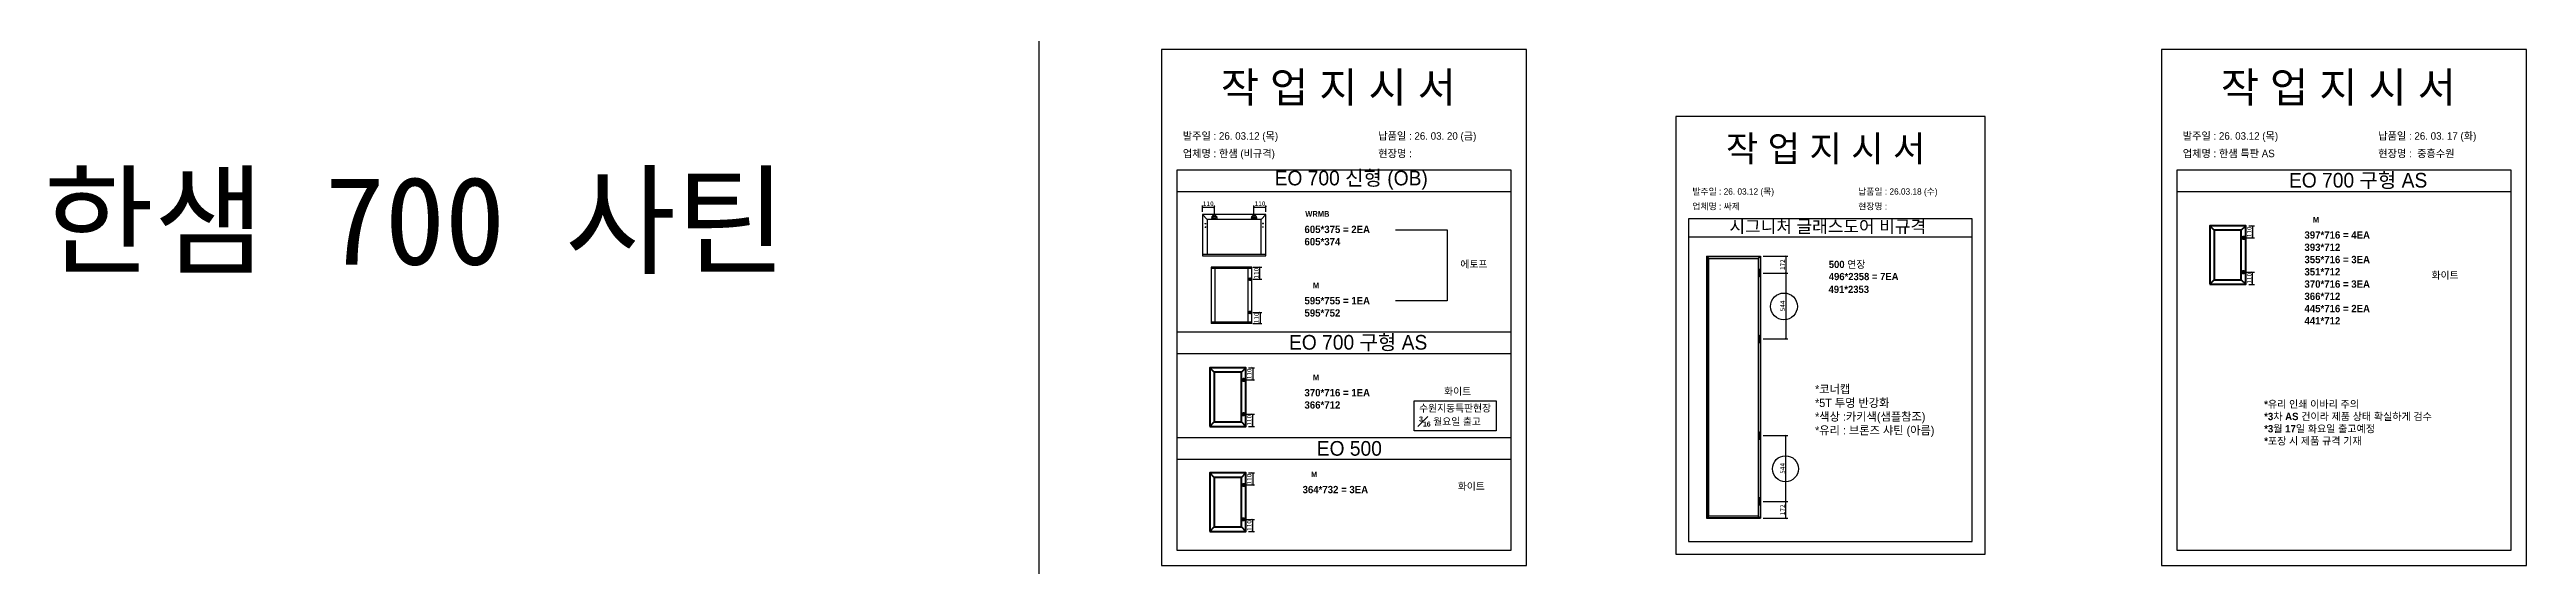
# Model space of a CAD drawing. Header units: millimetres. Extents: x -44117 to 256353, y -2095463 to 65325.
# Drawn here: x 104930 to 118374, y -780936 to -778135 of the extents above; entities that cross this region are included whole.
import ezdxf

# ---------------------------------------------------------------- set-up
doc = ezdxf.new("R2010")
doc.units = ezdxf.units.MM
doc.header["$LTSCALE"] = 10
doc.layers.add('Layer1', color=7, linetype='Continuous', lineweight=70)
doc.styles.add('MtX_Gulim', font='')
doc.styles.get('MtX_Gulim').set_extended_font_data('Gulim', bold=True)
doc.dimstyles.new('ISO-25', dxfattribs={"dimtxt": 2.5, "dimasz": 2.5, "dimexe": 1, "dimexo": 1, "dimtad": 1, "dimtxsty": 'Standard', "dimblk": 'ARCHTICK', "dimcen": 2.5, "dimadec": 0, "dimazin": 0, "dimtfac": 1, "dimtmove": 0, "dimatfit": 3, "dimfxl": 0, "dimarcsym": 0})

msp = doc.modelspace()

# ---------------------------------------------------------------- texts
at = {"linetype": 'Continuous', "style": 'MtX_Gulim'}
for s, height, p in [('WRMB', 31.09714, (111745.54403, -779042.91379)), ('M', 30.31593, (117214.9643, -779074.52344)), ('496*2358 = 7EA', 39.2712622, (114586.98686, -779387.04824)), ('500 연장', 39.271262, (114586.98686, -779321.18631)), ('M', 30.31593, (111787.30044, -779431.16804)), ('M', 30.31593, (111787.30044, -779930.6338)), ('M', 30.31593, (111777.00739, -780456.56494))]:
    msp.add_text(s, height=height, dxfattribs=at).set_placement(p)
at = {"color": 242, "linetype": 'Continuous', "true_color": 0xcd2027, "style": 'MtX_Gulim'}
msp.add_text('491*2353', height=39.271262, dxfattribs=at).set_placement((114585.52494, -779456.64801))
at = {"attachment_point": 1}
for s, width, gutter_width, heights, insert, char_height in [('{\\fGulim|b0|i0|c129|p50;작 업 지 시 서}', 3898.9872873, 14.7362, [-183.72574], (111287.2047, -778257.80024), 165.0454901), ('{\\fGulim|b0|i0|c129|p50;작 업 지 시 서}', 3898.9872873, 14.7362, [-183.72574], (116714.86855, -778257.80024), 165.0454901), ('{\\fGulim|b0|i0|c129|p50;업체명 : 한샘 (비규격)}', 3898.9872873, 14.7362, [42.57324], (111080.65102, -778679.11021), 40.4361451), ('\\pt11;{\\fGulim|b0|i0|c129|p50;발주일 : 26. 03.12 (목)}', 3898.9872873, 14.7362, [40.67678], (111080.65102, -778584.02493), 40.4361451), ('{\\fGulim|b0|i0|c129|p50;현장명 :  }', 3898.9872873, 14.7362, [45.12049], (112141.63179, -778679.11021), 40.4361451), ('{\\fGulim|b0|i0|c129|p50;납품일 : 26. 03. 20 (금)}', 3898.9872873, 14.7362, [41.36774], (112141.63179, -778584.02493), 40.4361451), ('{\\fGulim|b0|i0|c129|p50;작 업 지 시 서}', 3307.3198183, 12.5, [-155.84554], (114028.84756, -778603.23099), 140), ('{\\fGulim|b0|i0|c129|p50;업체명 : 한샘 특판 AS}', 3898.9872873, 14.7362, [42.57324], (116508.31488, -778679.11021), 40.4361451), ('\\pt11;{\\fGulim|b0|i0|c129|p50;발주일 : 26. 03.12 (목)}', 3898.9872873, 14.7362, [40.67678], (116508.31488, -778584.02493), 40.4361451), ('{\\fGulim|b0|i0|c129|p50;현장명 :  중흥수원}', 3898.9872873, 14.7362, [45.12049], (117569.29565, -778679.11021), 40.4361451), ('{\\fGulim|b0|i0|c129|p50;납품일 : 26. 03. 17 (화)}', 3898.9872873, 14.7362, [41.36774], (117569.29565, -778584.02493), 40.4361451), ('{\\f굴림|b0|i0|c129|p50;한샘} 700 {\\f굴림|b0|i0|c129|p50;사틴}', 5072.1082947, 2395.6482, [-533.35869], (104895.62473, -778823.63276), 479.1296392), ('{\\fGulim|b0|i0|c129|p50;EO 700 신형 (OB)}', 1882.7812357, 7.11596, [-100.28675], (111579.03979, -778792.73889), 79.6987856), ('{\\fGulim|b0|i0|c129|p50;EO 700 구형 AS}', 1882.7812357, 7.11596, [-88.93153], (117084.85135, -778804.68402), 79.6987856), ('\\pt11;{\\fGulim|b0|i0|c129|p50;발주일 : 26. 03.12 (목)}', 3307.3198183, 12.5, [34.50412], (113846.41309, -778888.65761), 34.3), ('{\\fGulim|b0|i0|c129|p50;납품일 : 26.03.18 (수)}', 3307.3198183, 12.5, [35.09023], (114746.39107, -778888.65761), 34.3), ('{\\f굴림|b1|i0|c129|p50;605*375 = 2EA\\P\\C1;605*374}', 12072.7918459, 155.2668, [-107.63052], (111741.10322, -779091.48135), 39.9257485), ('{\\fGulim|b0|i0|c129|p50;업체명 : 싸제}', 3307.3198183, 12.5, [36.11279], (113846.41309, -778969.31379), 34.3), ('{\\fGulim|b0|i0|c129|p50;시그니처 글래스도어 비규격}', 1597.0710432, 6.03612, [-75.34624], (114047.76303, -779062.02042), 67.6045736), ('{\\fGulim|b0|i0|c129|p50;현장명 : }', 3307.3198183, 12.5, [-38.2735], (114746.39107, -778969.31379), 34.3), ('{\\f굴림|b1|i0|c129|p50;397*716 = 4EA\\P\\C1;393*712\\P\\C256;355*716 = 3EA\\P\\C1;351*712\\P\\C256;370*716 = 3EA\\P\\C1;366*712\\P\\C256;445*716 = 2EA\\P\\C1;441*712}', 12072.7918459, 155.2668, [-507.57456], (117168.76708, -779122.00404), 39.9257485), ('{\\f굴림|b1|i0|c129|p50;에토프}', 11769.5052121, 151.36626, [-43.29899], (112587.27124, -779280.7997), 38.9227538), ('{\\f굴림|b1|i0|c129|p50;화이트}', 11769.5052121, 151.36626, [-43.2475], (117858.83035, -779340.91068), 38.9227538), ('{\\f굴림|b1|i0|c129|p50;595*755 = 1EA\\P\\C1;595*752}', 12072.7918459, 155.2668, [-107.63052], (111741.10322, -779478.64864), 39.9257485), ('{\\fGulim|b0|i0|c129|p50;EO 700 구형 AS}', 1882.7812357, 7.11596, [-88.93153], (111657.18749, -779684.69512), 79.6987856), ('{\\f굴림|b1|i0|c129|p50;370*716 = 1EA\\P\\C1;366*712}', 12072.7918459, 155.2668, [-107.68333], (111741.10322, -779978.1144), 39.9257485), ('{\\f굴림|b1|i0|c129|p50;화이트}', 11769.5052121, 151.36626, [-43.2475], (112499.12102, -779971.22668), 38.9227538), ('{\\fGulim|b0|i0|c129|p50;*코너캡\\P*5T 투명 반강화\\P*색상 :카키색(샘플참조)\\P*유리 : 브론즈 샤틴 (아름)}', 1055.7982644, 3.99038, [-288.92298], (114512.55753, -779956.5596), 44.6923083), ('{\\f굴림|b1|i0|c129|p50;수원지동특판현장\\P\\A1;{\\H0.7x;\\S3#16;} 월요일 출고}', 11769.5052121, 151.36626, [-124.66608], (112363.21197, -780062.54058), 38.9227538), ('{\\f굴림|b1|i0|c129|p50;*유리 인쇄 이바리 주의\\P*3차 AS 건이라 제품 상태 확실하게 검수\\P*3월 17일 화요일 출고예정\\P*포장 시 제품 규격 기재}', 12072.7918459, 155.2668, [-249.69436], (116950.08765, -780040.62983), 39.9257485), ('{\\fGulim|b0|i0|c129|p50;EO 500}', 1882.7812357, 7.11596, [-81.71513], (111807.74744, -780260.50421), 79.6987856), ('{\\f굴림|b1|i0|c129|p50;364*732 = 3EA}', 12072.7918459, 155.2668, [-41.14042], (111730.81017, -780504.04554), 39.9257485), ('{\\f굴림|b1|i0|c129|p50;화이트}', 11769.5052121, 151.36626, [-43.2475], (112573.44629, -780486.83165), 38.9227538)]:
    msp.add_mtext_dynamic_manual_height_columns(s, width=width, gutter_width=gutter_width, heights=heights, dxfattribs=dict(at, insert=insert, char_height=char_height))

# ---------------------------------------------------------------- blocks, each defined once
blk = doc.blocks.new('_ArchTick')
at = {"color": 0, "linetype": 'ByBlock', "const_width": 0.15}
blk.add_lwpolyline([(-0.5, -0.5), (0.5, 0.5)], dxfattribs=at)
blk = doc.blocks.new('*D5099')
at = {"color": 0, "lineweight": -2}
for p, q in [((111187, -779016), (111187, -778981)), ((111187, -778991), (111252, -778991)), ((111252, -779028), (111252, -778981))]:
    blk.add_line(p, q, dxfattribs=at)
at = {"layer": 'Defpoints', "color": 0}
for p in [(111187, -779031), (111252, -778991), (111252, -779043)]:
    blk.add_point(p, dxfattribs=at)
at = {"color": 0, "lineweight": -2, "xscale": 10, "yscale": 10, "zscale": 10, "rotation": 180}
blk.add_blockref('_ArchTick', (111187, -778991), dxfattribs=at)
at = {"color": 0, "lineweight": -2, "xscale": 10, "yscale": 10, "zscale": 10}
blk.add_blockref('_ArchTick', (111252, -778991), dxfattribs=at)
at = {"color": 0, "insert": (111219, -778972), "char_height": 25, "attachment_point": 5}
blk.add_mtext('110', dxfattribs=at)
blk = doc.blocks.new('*D5100')
at = {"color": 0, "lineweight": -2}
for p, q in [((111467, -779028), (111467, -778981)), ((111467, -778991), (111532, -778991)), ((111532, -779016), (111532, -778981))]:
    blk.add_line(p, q, dxfattribs=at)
at = {"layer": 'Defpoints', "color": 0}
for p in [(111467, -779043), (111532, -778991), (111532, -779031)]:
    blk.add_point(p, dxfattribs=at)
at = {"color": 0, "lineweight": -2, "xscale": 10, "yscale": 10, "zscale": 10, "rotation": 180}
blk.add_blockref('_ArchTick', (111467, -778991), dxfattribs=at)
at = {"color": 0, "lineweight": -2, "xscale": 10, "yscale": 10, "zscale": 10}
blk.add_blockref('_ArchTick', (111532, -778991), dxfattribs=at)
at = {"color": 0, "insert": (111500, -778972), "char_height": 25, "attachment_point": 5}
blk.add_mtext('110', dxfattribs=at)
blk = doc.blocks.new('*D5101')
at = {"color": 0, "lineweight": -2}
for p, q in [((111461, -779316), (111509, -779316)), ((111499, -779382), (111499, -779316)), ((111461, -779382), (111509, -779382))]:
    blk.add_line(p, q, dxfattribs=at)
at = {"layer": 'Defpoints', "color": 0}
for p in [(111446, -779316), (111499, -779316), (111446, -779382)]:
    blk.add_point(p, dxfattribs=at)
at = {"color": 0, "lineweight": -2, "xscale": 10, "yscale": 10, "zscale": 10}
for p, rotation in [((111499, -779316), 90), ((111499, -779382), 270)]:
    blk.add_blockref('_ArchTick', p, dxfattribs=dict(at, rotation=rotation))
at = {"color": 0, "insert": (111480, -779349), "char_height": 25, "attachment_point": 5, "rotation": 90}
blk.add_mtext('110', dxfattribs=at)
blk = doc.blocks.new('*D5102')
at = {"color": 0, "lineweight": -2}
for p, q in [((111461, -779562), (111510, -779562)), ((111461, -779622), (111510, -779622)), ((111500, -779562), (111500, -779622))]:
    blk.add_line(p, q, dxfattribs=at)
at = {"layer": 'Defpoints', "color": 0}
for p in [(111446, -779562), (111446, -779622), (111500, -779622)]:
    blk.add_point(p, dxfattribs=at)
at = {"color": 0, "lineweight": -2, "xscale": 10, "yscale": 10, "zscale": 10}
for p, rotation in [((111500, -779562), 90), ((111500, -779622), 270)]:
    blk.add_blockref('_ArchTick', p, dxfattribs=dict(at, rotation=rotation))
at = {"color": 0, "insert": (111481, -779592), "char_height": 25, "attachment_point": 5, "rotation": 90}
blk.add_mtext('110', dxfattribs=at)
blk = doc.blocks.new('*D5103')
at = {"color": 0, "lineweight": -2}
for p, q in [((114231, -779349), (114364, -779349)), ((114354, -779349), (114354, -779706)), ((114231, -779706), (114364, -779706))]:
    blk.add_line(p, q, dxfattribs=at)
at = {"layer": 'Defpoints', "color": 0}
for p in [(114216, -779349), (114216, -779706), (114354, -779706)]:
    blk.add_point(p, dxfattribs=at)
at = {"color": 0, "lineweight": -2, "xscale": 10, "yscale": 10, "zscale": 10}
for p, rotation in [((114354, -779349), 90), ((114354, -779706), 270)]:
    blk.add_blockref('_ArchTick', p, dxfattribs=dict(at, rotation=rotation))
at = {"color": 0, "insert": (114336, -779527), "char_height": 25, "attachment_point": 5, "rotation": 90}
blk.add_mtext('544', dxfattribs=at)
blk = doc.blocks.new('*D5104')
at = {"color": 0, "lineweight": -2}
for p, q in [((114231, -779257), (114364, -779257)), ((114231, -779349), (114364, -779349)), ((114354, -779257), (114354, -779349))]:
    blk.add_line(p, q, dxfattribs=at)
at = {"layer": 'Defpoints', "color": 0}
for p in [(114216, -779257), (114216, -779349), (114354, -779349)]:
    blk.add_point(p, dxfattribs=at)
at = {"color": 0, "lineweight": -2, "xscale": 10, "yscale": 10, "zscale": 10}
for p, rotation in [((114354, -779257), 90), ((114354, -779349), 270)]:
    blk.add_blockref('_ArchTick', p, dxfattribs=dict(at, rotation=rotation))
at = {"color": 0, "insert": (114336, -779303), "char_height": 25, "attachment_point": 5, "rotation": 90}
blk.add_mtext('172', dxfattribs=at)
blk = doc.blocks.new('*D5105')
at = {"color": 0, "lineweight": -2}
for p, q in [((114231, -780231), (114364, -780231)), ((114354, -780588), (114354, -780231)), ((114231, -780588), (114364, -780588))]:
    blk.add_line(p, q, dxfattribs=at)
at = {"layer": 'Defpoints', "color": 0}
for p in [(114216, -780231), (114354, -780231), (114216, -780588)]:
    blk.add_point(p, dxfattribs=at)
at = {"color": 0, "lineweight": -2, "xscale": 10, "yscale": 10, "zscale": 10}
for p, rotation in [((114354, -780231), 90), ((114354, -780588), 270)]:
    blk.add_blockref('_ArchTick', p, dxfattribs=dict(at, rotation=rotation))
at = {"color": 0, "insert": (114336, -780409), "char_height": 25, "attachment_point": 5, "rotation": 90}
blk.add_mtext('544', dxfattribs=at)
blk = doc.blocks.new('*D5106')
at = {"color": 0, "lineweight": -2}
for p, q in [((114231, -780588), (114364, -780588)), ((114231, -780680), (114364, -780680)), ((114354, -780680), (114354, -780588))]:
    blk.add_line(p, q, dxfattribs=at)
at = {"layer": 'Defpoints', "color": 0}
for p in [(114216, -780588), (114216, -780680), (114354, -780588)]:
    blk.add_point(p, dxfattribs=at)
at = {"color": 0, "lineweight": -2, "xscale": 10, "yscale": 10, "zscale": 10}
for p, rotation in [((114354, -780588), 90), ((114354, -780680), 270)]:
    blk.add_blockref('_ArchTick', p, dxfattribs=dict(at, rotation=rotation))
at = {"color": 0, "insert": (114336, -780634), "char_height": 25, "attachment_point": 5, "rotation": 90}
blk.add_mtext('172', dxfattribs=at)
blk = doc.blocks.new('*D5107')
at = {"color": 0, "lineweight": -2}
for p, q in [((111438, -780434), (111470, -780434)), ((111460, -780434), (111460, -780499)), ((111426, -780499), (111470, -780499))]:
    blk.add_line(p, q, dxfattribs=at)
at = {"layer": 'Defpoints', "color": 0}
for p in [(111423, -780434), (111411, -780499), (111460, -780499)]:
    blk.add_point(p, dxfattribs=at)
at = {"color": 0, "lineweight": -2, "xscale": 10, "yscale": 10, "zscale": 10}
for p, rotation in [((111460, -780434), 90), ((111460, -780499), 270)]:
    blk.add_blockref('_ArchTick', p, dxfattribs=dict(at, rotation=rotation))
at = {"color": 0, "insert": (111441, -780467), "char_height": 25, "attachment_point": 5, "rotation": 90}
blk.add_mtext('110', dxfattribs=at)
blk = doc.blocks.new('*D5108')
at = {"color": 0, "lineweight": -2}
for p, q in [((111426, -780686), (111470, -780686)), ((111460, -780752), (111460, -780686)), ((111438, -780752), (111470, -780752))]:
    blk.add_line(p, q, dxfattribs=at)
at = {"layer": 'Defpoints', "color": 0}
for p in [(111411, -780686), (111460, -780686), (111423, -780752)]:
    blk.add_point(p, dxfattribs=at)
at = {"color": 0, "lineweight": -2, "xscale": 10, "yscale": 10, "zscale": 10}
for p, rotation in [((111460, -780686), 90), ((111460, -780752), 270)]:
    blk.add_blockref('_ArchTick', p, dxfattribs=dict(at, rotation=rotation))
at = {"color": 0, "insert": (111441, -780719), "char_height": 25, "attachment_point": 5, "rotation": 90}
blk.add_mtext('110', dxfattribs=at)
blk = doc.blocks.new('*D5109')
at = {"color": 0, "lineweight": -2}
for p, q in [((111438, -779863), (111470, -779863)), ((111460, -779863), (111460, -779929)), ((111426, -779929), (111470, -779929))]:
    blk.add_line(p, q, dxfattribs=at)
at = {"layer": 'Defpoints', "color": 0}
for p in [(111423, -779863), (111411, -779929), (111460, -779929)]:
    blk.add_point(p, dxfattribs=at)
at = {"color": 0, "lineweight": -2, "xscale": 10, "yscale": 10, "zscale": 10}
for p, rotation in [((111460, -779863), 90), ((111460, -779929), 270)]:
    blk.add_blockref('_ArchTick', p, dxfattribs=dict(at, rotation=rotation))
at = {"color": 0, "insert": (111441, -779896), "char_height": 25, "attachment_point": 5, "rotation": 90}
blk.add_mtext('110', dxfattribs=at)
blk = doc.blocks.new('*D5110')
at = {"color": 0, "lineweight": -2}
for p, q in [((111426, -780115), (111470, -780115)), ((111460, -780181), (111460, -780115)), ((111438, -780181), (111470, -780181))]:
    blk.add_line(p, q, dxfattribs=at)
at = {"layer": 'Defpoints', "color": 0}
for p in [(111411, -780115), (111460, -780115), (111423, -780181)]:
    blk.add_point(p, dxfattribs=at)
at = {"color": 0, "lineweight": -2, "xscale": 10, "yscale": 10, "zscale": 10}
for p, rotation in [((111460, -780115), 90), ((111460, -780181), 270)]:
    blk.add_blockref('_ArchTick', p, dxfattribs=dict(at, rotation=rotation))
at = {"color": 0, "insert": (111441, -780148), "char_height": 25, "attachment_point": 5, "rotation": 90}
blk.add_mtext('110', dxfattribs=at)
blk = doc.blocks.new('*D5111')
at = {"color": 0, "lineweight": -2}
for p, q in [((116853, -779157), (116897, -779157)), ((116866, -779092), (116897, -779092)), ((116887, -779092), (116887, -779157))]:
    blk.add_line(p, q, dxfattribs=at)
at = {"layer": 'Defpoints', "color": 0}
for p in [(116838, -779157), (116851, -779092), (116887, -779157)]:
    blk.add_point(p, dxfattribs=at)
at = {"color": 0, "lineweight": -2, "xscale": 10, "yscale": 10, "zscale": 10}
for p, rotation in [((116887, -779092), 90), ((116887, -779157), 270)]:
    blk.add_blockref('_ArchTick', p, dxfattribs=dict(at, rotation=rotation))
at = {"color": 0, "insert": (116869, -779125), "char_height": 25, "attachment_point": 5, "rotation": 90}
blk.add_mtext('110', dxfattribs=at)
blk = doc.blocks.new('*D5112')
at = {"color": 0, "lineweight": -2}
for p, q in [((116853, -779344), (116897, -779344)), ((116887, -779410), (116887, -779344)), ((116866, -779410), (116897, -779410))]:
    blk.add_line(p, q, dxfattribs=at)
at = {"layer": 'Defpoints', "color": 0}
for p in [(116838, -779344), (116887, -779344), (116851, -779410)]:
    blk.add_point(p, dxfattribs=at)
at = {"color": 0, "lineweight": -2, "xscale": 10, "yscale": 10, "zscale": 10}
for p, rotation in [((116887, -779344), 90), ((116887, -779410), 270)]:
    blk.add_blockref('_ArchTick', p, dxfattribs=dict(at, rotation=rotation))
at = {"color": 0, "insert": (116869, -779377), "char_height": 25, "attachment_point": 5, "rotation": 90}
blk.add_mtext('110', dxfattribs=at)

# ---------------------------------------------------------------- dimensions: what is measured, and where the dimension line sits
for base, p1, p2, picture, middle in [((111251.73058, -778991.19277), (111187.21052, -779030.77317), (111251.73058, -779043.4996), '*D5099', (111219.47055, -778972.44277)), ((111531.8004, -778991.19277), (111467.28035, -779043.4996), (111531.8004, -779030.77317), '*D5100', (111499.54037, -778972.44277))]:
    dim = msp.add_linear_dim(base=base, p1=p1, p2=p2, text='110', dimstyle='ISO-25', override={"dimscale": 10, "dimasz": 1, "dimexo": 1.5, "dimtxsty": 'Standard'})
    dim.commit()
    dim.dimension.update_dxf_attribs({"geometry": picture, "text_midpoint": middle})
for base, p1, p2, angle, text, override, picture, middle in [((116887.37909, -779157.42931), (116850.73678, -779091.68072), (116838.19884, -779157.42931), 90, '110', {"dimscale": 10, "dimasz": 1, "dimexo": 1.5, "dimtxsty": 'Standard'}, '*D5111', (116868.62909, -779124.55502)), ((111498.82853, -779316.41814), (111445.64341, -779382.09593), (111445.64341, -779316.41814), 90, '110', {"dimscale": 10, "dimasz": 1, "dimexo": 1.5, "dimtxsty": 'Standard'}, '*D5101', (111480.07853, -779349.25704)), ((114354.27598, -779349.05598), (114216.1373, -779256.56151), (114216.1373, -779349.05598), 90, '172', {"dimscale": 10, "dimasz": 1, "dimexo": 1.5}, '*D5104', (114335.52598, -779302.80874)), ((114354.27598, -779705.91406), (114216.1373, -779349.05598), (114216.1373, -779705.91406), 90, '544', {"dimscale": 10, "dimasz": 1, "dimexo": 1.5, "dimtxsty": 'Standard'}, '*D5103', (114335.52598, -779527.48502)), ((116887.37909, -779343.90362), (116850.73678, -779409.65222), (116838.19884, -779343.90362), 270, '110', {"dimscale": 10, "dimasz": 1, "dimexo": 1.5, "dimtxsty": 'Standard'}, '*D5112', (116868.62909, -779376.77792)), ((111499.67918, -779621.87536), (111445.64341, -779562.20368), (111445.64341, -779621.87536), 90, '110', {"dimscale": 10, "dimasz": 1, "dimexo": 1.5, "dimtxsty": 'Standard'}, '*D5102', (111480.92918, -779592.03952)), ((111459.71524, -779928.59652), (111423.07292, -779862.84792), (111410.53498, -779928.59652), 90, '110', {"dimscale": 10, "dimasz": 1, "dimexo": 1.5, "dimtxsty": 'Standard'}, '*D5109', (111440.96524, -779895.72222)), ((111459.71524, -780115.07082), (111423.07292, -780180.81942), (111410.53498, -780115.07082), 270, '110', {"dimscale": 10, "dimasz": 1, "dimexo": 1.5, "dimtxsty": 'Standard'}, '*D5110', (111440.96524, -780147.94512)), ((114354.27598, -780230.70536), (114216.1373, -780587.56344), (114216.1373, -780230.70536), 90, '544', {"dimscale": 10, "dimasz": 1, "dimexo": 1.5, "dimtxsty": 'Standard'}, '*D5105', (114335.52598, -780409.1344)), ((111459.71524, -780499.41453), (111423.07292, -780433.66593), (111410.53498, -780499.41453), 90, '110', {"dimscale": 10, "dimasz": 1, "dimexo": 1.5, "dimtxsty": 'Standard'}, '*D5107', (111440.96524, -780466.54023)), ((111459.71524, -780685.88884), (111423.07292, -780751.63744), (111410.53498, -780685.88884), 270, '110', {"dimscale": 10, "dimasz": 1, "dimexo": 1.5, "dimtxsty": 'Standard'}, '*D5108', (111440.96524, -780718.76314)), ((114354.27598, -780587.56344), (114216.1373, -780680.0579), (114216.1373, -780587.56344), 90, '172', {"dimscale": 10, "dimasz": 1, "dimexo": 1.5}, '*D5106', (114335.52598, -780633.81067))]:
    dim = msp.add_linear_dim(base=base, p1=p1, p2=p2, angle=angle, text=text, dimstyle='ISO-25', override=override)
    dim.commit()
    dim.dimension.update_dxf_attribs({"geometry": picture, "text_midpoint": middle})

# ---------------------------------------------------------------- linework, layer by layer
for p, q in [((112863.61712, -778789.491), (111048.11673, -778789.491)), ((118291.28097, -778789.491), (116475.78058, -778789.491)), ((112863.61712, -778907.38063), (111048.11673, -778907.38063)), ((118291.28097, -778907.38063), (116475.78058, -778907.38063)), ((111186.91456, -779030.77317), (111186.91456, -779255.1135)), ((111213.25531, -779057.11392), (111187.00125, -779030.56389)), ((111531.8004, -779030.47721), (111187.21052, -779030.47721)), ((111200.23292, -779080.19908), (111206.15219, -779080.19908)), ((111203.19256, -779077.23944), (111203.19256, -779083.15871)), ((111213.25531, -779057.11392), (111213.25531, -779247.12248)), ((111505.75561, -779057.11392), (111213.25531, -779057.11392)), ((111267.87399, -779043.4996), (111235.58716, -779043.4996)), ((111240.77992, -779049.41887), (111236.04451, -779049.41887)), ((111238.41221, -779047.05116), (111238.41221, -779051.78658)), ((111251.73057, -779059.64302), (111251.73057, -779027.35619)), ((111267.41664, -779049.41887), (111262.68122, -779049.41887)), ((111265.04893, -779047.05116), (111265.04893, -779051.78658)), ((111451.13694, -779043.4996), (111483.42377, -779043.4996)), ((111456.32971, -779049.41887), (111451.5943, -779049.41887)), ((111453.962, -779047.05116), (111453.962, -779051.78658)), ((111467.28036, -779059.64302), (111467.28036, -779027.35619)), ((111482.96643, -779049.41887), (111478.23101, -779049.41887)), ((111480.59872, -779047.05116), (111480.59872, -779051.78658)), ((111505.75561, -779057.11392), (111532.00967, -779030.56389)), ((111505.75561, -779246.53056), (111505.75561, -779057.11392)), ((111518.77801, -779080.19908), (111512.85874, -779080.19908)), ((111515.81837, -779077.23944), (111515.81837, -779083.15871)), ((111532.09636, -779255.1135), (111532.09636, -779030.77317)), ((115366.04096, -779054.23821), (113826.04096, -779054.23821)), ((111200.23292, -779099.14074), (111206.15219, -779099.14074)), ((111203.19256, -779096.1811), (111203.19256, -779102.10037)), ((111518.77801, -779099.14074), (111512.85874, -779099.14074)), ((111515.81837, -779096.1811), (111515.81837, -779102.10037)), ((115366.04096, -779154.23821), (113826.04096, -779154.23821)), ((111186.91456, -779246.53056), (111532.09636, -779246.53056)), ((111186.91456, -779254.58076), (111531.8004, -779254.58076)), ((111187.21052, -779255.40946), (111531.8004, -779255.40946)), ((111188.39438, -779246.53056), (111188.39438, -779255.40946)), ((111235.21582, -779316.63758), (111235.21582, -779621.65591)), ((111455.13421, -779317.03257), (111235.21582, -779317.03257)), ((111455.13421, -779323.00127), (111235.21582, -779323.00127)), ((111454.91477, -779316.41814), (111235.43526, -779316.41814)), ((111254.74577, -779322.5624), (111254.74577, -779615.29223)), ((111435.38482, -779615.29223), (111435.38482, -779323.00127)), ((111454.03702, -779323.00127), (111454.03702, -779316.41814)), ((111455.13421, -779621.65591), (111455.13421, -779316.63758)), ((111530.61654, -779255.40946), (111530.61654, -779246.53056)), ((113923.56616, -779256.56151), (113923.56616, -780680.0579)), ((113923.56616, -779256.56151), (114216.1373, -779256.56151)), ((113923.56616, -779256.56151), (113936.02995, -779269.02531)), ((113923.56616, -779256.56151), (113929.47006, -779256.56151)), ((113929.47006, -779256.56151), (113929.47006, -780680.0579)), ((114203.67351, -779269.02531), (114216.1373, -779256.56151)), ((114216.1373, -779256.56151), (114216.1373, -780680.0579)), ((111455.13421, -779615.29223), (111235.21582, -779615.29223)), ((111455.13421, -779621.26093), (111235.21582, -779621.26093)), ((111454.91477, -779621.87536), (111235.43526, -779621.87536)), ((111236.31301, -779621.87536), (111236.31301, -779615.29223)), ((111454.03702, -779615.29223), (111454.03702, -779621.87536)), ((112863.61712, -779669.5021), (111048.11673, -779669.5021)), ((112863.61712, -779787.39174), (111048.11673, -779787.39174)), ((112863.61712, -780242.65672), (111048.11673, -780242.65672)), ((112863.61712, -780360.54635), (111048.11673, -780360.54635)), ((113936.02995, -780667.59411), (113923.56616, -780680.0579)), ((113923.56616, -780680.0579), (114216.1373, -780680.0579)), ((114203.67351, -780667.59411), (114216.1373, -780680.0579))]:
    msp.add_line(p, q)
at = {"linetype": 'Continuous'}
for p, q in [((113936.02995, -780667.59411), (113936.02995, -779269.02531)), ((113936.02995, -779269.02531), (114203.67351, -779269.02531)), ((114203.67351, -779269.02531), (114203.67351, -780667.59411)), ((114203.67351, -780667.59411), (113936.02995, -780667.59411))]:
    msp.add_line(p, q, dxfattribs=at)
at = {"color": 1}
for p in [(110300.49669, 21924.9366), (110300.49669, 14161.07811), (110300.49669, 18584.38997), (110300.49669, 10820.53148), (110300.49669, 18627.87121), (110300.49669, 10864.01272), (110300.49669, 15287.32457), (110300.49669, 7523.46608), (110300.49669, 3746.75115), (110300.49669, 21924.9366), (110300.49669, 14161.07811), (110300.49669, 18584.38997), (110300.49669, 10820.53148), (110300.49669, 18627.87121), (110300.49669, 10864.01272), (110300.49669, 15287.32457), (110300.49669, 7523.46608), (110300.49669, 3746.75115), (110300.49669, 21924.9366), (110300.49669, 14161.07811), (110300.49669, 18584.38997), (110300.49669, 10820.53148), (110300.49669, 18627.87121), (110300.49669, 10864.01272), (110300.49669, 15287.32457), (110300.49669, 7523.46608), (110300.49669, 3746.75115), (110300.49669, 21924.9366), (110300.49669, 14161.07811), (110300.49669, 18584.38997), (110300.49669, 10820.53148), (110300.49669, 18627.87121), (110300.49669, 10864.01272), (110300.49669, 15287.32457), (110300.49669, 7523.46608), (110300.49669, 3746.75115), (110300.49669, 21924.9366), (110300.49669, 14161.07811), (110300.49669, 18584.38997), (110300.49669, 10820.53148), (110300.49669, 18627.87121), (110300.49669, 10864.01272), (110300.49669, 15287.32457), (110300.49669, 7523.46608), (110300.49669, 3746.75115), (110300.49669, 21924.9366), (110300.49669, 14161.07811), (110300.49669, 18584.38997), (110300.49669, 10820.53148), (110300.49669, 18627.87121), (110300.49669, 10864.01272), (110300.49669, 15287.32457), (110300.49669, 7523.46608), (110300.49669, 3746.75115), (110300.49669, 21924.9366), (110300.49669, 14161.07811), (110300.49669, 18584.38997), (110300.49669, 10820.53148), (110300.49669, 18627.87121), (110300.49669, 10864.01272), (110300.49669, 15287.32457), (110300.49669, 7523.46608), (110300.49669, 3746.75115), (110300.49669, 21924.9366), (110300.49669, 14161.07811), (110300.49669, 18584.38997), (110300.49669, 10820.53148), (110300.49669, 18627.87121), (110300.49669, 10864.01272), (110300.49669, 15287.32457), (110300.49669, 7523.46608), (110300.49669, 3746.75115), (110300.49669, 21924.9366), (110300.49669, 14161.07811), (110300.49669, 18584.38997), (110300.49669, 10820.53148), (110300.49669, 18627.87121), (110300.49669, 10864.01272), (110300.49669, 15287.32457), (110300.49669, 7523.46608), (110300.49669, 3746.75115), (110300.49669, 21924.9366), (110300.49669, 14161.07811), (110300.49669, 18584.38997), (110300.49669, 10820.53148), (110300.49669, 18627.87121), (110300.49669, 10864.01272), (110300.49669, 15287.32457), (110300.49669, 7523.46608), (110300.49669, 3746.75115), (110300.49669, 12702.87182), (110300.49669, 4939.01333), (110300.49669, 9362.32519), (110300.49669, 1598.4667), (110300.49669, 9405.80642), (110300.49669, 1641.94794), (110300.49669, 6065.25979), (110300.49669, -1698.5987), (110300.49669, -5475.31363), (110300.49669, 12702.87182), (110300.49669, 4939.01333), (110300.49669, 9362.32519), (110300.49669, 1598.4667), (110300.49669, 9405.80642), (110300.49669, 1641.94794), (110300.49669, 6065.25979), (110300.49669, -1698.5987), (110300.49669, -5475.31363), (110300.49669, 12702.87182), (110300.49669, 4939.01333), (110300.49669, 9362.32519), (110300.49669, 1598.4667), (110300.49669, 9405.80642), (110300.49669, 1641.94794), (110300.49669, 6065.25979), (110300.49669, -1698.5987), (110300.49669, -5475.31363), (110300.49669, 12702.87182), (110300.49669, 4939.01333), (110300.49669, 9362.32519), (110300.49669, 1598.4667), (110300.49669, 9405.80642), (110300.49669, 1641.94794), (110300.49669, 6065.25979), (110300.49669, -1698.5987), (110300.49669, -5475.31363), (110300.49669, 12702.87182), (110300.49669, 4939.01333), (110300.49669, 9362.32519), (110300.49669, 1598.4667), (110300.49669, 9405.80642), (110300.49669, 1641.94794), (110300.49669, 6065.25979), (110300.49669, -1698.5987), (110300.49669, -5475.31363)]:
    msp.add_xline(p, (0, 1), dxfattribs=at)
for points in [[(110965.59398, -780936.06118), (112946.13986, -780936.06118), (112946.13986, -778135.00343), (110965.59398, -778135.00343)], [(116393.25784, -780936.06118), (118373.80372, -780936.06118), (118373.80372, -778135.00343), (116393.25784, -778135.00343)], [(113756.04096, -780875.06848), (115436.04096, -780875.06848), (115436.04096, -778499.06848), (113756.04096, -778499.06848)], [(113925.53412, -779258.52948), (114214.16934, -779258.52948), (114214.16934, -780678.08993), (113925.53412, -780678.08993)]]:
    msp.add_lwpolyline(points, close=True)
for points in [[(111048.11673, -778789.491), (111048.11673, -780853.53843), (112863.61712, -780853.53843), (112863.61712, -778789.491)], [(116475.78058, -778789.491), (116475.78058, -780853.53843), (118291.28097, -780853.53843), (118291.28097, -778789.491)], [(113826.04096, -779054.23821), (113826.04096, -780805.06848), (115366.04096, -780805.06848), (115366.04096, -779054.23821)], [(112235.41321, -779114.0212), (112515.13515, -779114.0212), (112515.13515, -779499.74303), (112235.41321, -779499.74303)]]:
    msp.add_lwpolyline(points)
at = {"linetype": 'Continuous'}
for points in [[(114211.53489, -779368.38612), (114211.53489, -779368.38612, 0.4142135624), (114216.1373, -779363.7837), (114216.1373, -779334.32825, 0.4142135624), (114211.53489, -779329.72584), (114211.53489, -779329.72584, 0.4142135624), (114206.93248, -779334.32825), (114206.93248, -779363.7837, 0.4142135624)], [(114211.53489, -779725.2442), (114211.53489, -779725.2442, 0.4142135624), (114216.1373, -779720.64178), (114216.1373, -779691.18633, 0.4142135624), (114211.53489, -779686.58392), (114211.53489, -779686.58392, 0.4142135624), (114206.93248, -779691.18633), (114206.93248, -779720.64178, 0.4142135624)], [(114211.53489, -780250.03549), (114211.53489, -780250.03549, 0.4142135624), (114216.1373, -780245.43308), (114216.1373, -780215.97763, 0.4142135624), (114211.53489, -780211.37522), (114211.53489, -780211.37522, 0.4142135624), (114206.93248, -780215.97763), (114206.93248, -780245.43308, 0.4142135624)], [(114211.53489, -780606.89357), (114211.53489, -780606.89357, 0.4142135624), (114216.1373, -780602.29116), (114216.1373, -780572.83571, 0.4142135624), (114211.53489, -780568.2333), (114211.53489, -780568.2333, 0.4142135624), (114206.93248, -780572.83571), (114206.93248, -780602.29116, 0.4142135624)]]:
    msp.add_lwpolyline(points, format="xyb", close=True, dxfattribs=at)
at = {"color": 1}
msp.add_lwpolyline([(112336.14696, -780041.58007), (112782.09853, -780041.58007), (112782.09853, -780205.09565), (112336.14696, -780205.09565)], close=True, dxfattribs=at)
for centre, radius in [((111203.19256, -779080.19908), 0.88789), ((111238.41221, -779049.41887), 0.94708), ((111251.73057, -779043.4996), 10.35872), ((111265.04893, -779049.41887), 0.94708), ((111453.962, -779049.41887), 0.94708), ((111467.28036, -779043.4996), 10.35872), ((111480.59872, -779049.41887), 0.94708), ((111515.81837, -779080.19908), 0.88789), ((111203.19256, -779099.14074), 0.88789), ((111515.81837, -779099.14074), 0.88789)]:
    msp.add_circle(centre, radius)
for centre, radius in [((114343.78374, -779529.63058), 72.59818), ((114351.8502, -780410.89184), 70.58157)]:
    msp.add_circle(centre, radius, dxfattribs=at)
for centre, radius, start, end in [((111187.21052, -779030.77317), 0.29596, 90, 180), ((111531.8004, -779030.77317), 0.29596, 0, 90), ((111187.21052, -779255.1135), 0.29596, 180, 270), ((111454.91477, -779316.63758), 0.21944, 0, 90), ((111531.8004, -779255.1135), 0.29596, 270, 0), ((111235.43526, -779621.65592), 0.21944, 180, 270), ((111454.91477, -779621.65592), 0.21944, 270, 0)]:
    msp.add_arc(centre, radius, start, end)
at = {"layer": 'Layer1'}
for p, q in [((116678.88644, -779116.23076), (116654.33639, -779091.68072)), ((116826.18673, -779116.23076), (116850.73678, -779091.68072)), ((116838.19884, -779147.22481), (116838.19884, -779167.63382)), ((116838.19884, -779354.10812), (116838.19884, -779333.69912)), ((111445.64341, -779374.00831), (111445.64341, -779390.18356)), ((116654.33639, -779409.65222), (116678.88644, -779385.10217)), ((116850.73678, -779409.65222), (116826.18673, -779385.10217)), ((116826.18673, -779385.10217), (116850.73678, -779409.65222)), ((111445.64341, -779570.29131), (111445.64341, -779554.11606)), ((111251.22258, -779887.39797), (111226.67254, -779862.84792)), ((111398.52288, -779887.39797), (111423.07292, -779862.84792)), ((111410.53498, -779918.39202), (111410.53498, -779938.80102)), ((111226.67254, -780180.81942), (111251.22258, -780156.26937)), ((111423.07292, -780180.81942), (111398.52288, -780156.26937)), ((111398.52288, -780156.26937), (111423.07292, -780180.81942)), ((111410.53498, -780125.27533), (111410.53498, -780104.86632)), ((111251.22258, -780458.21598), (111226.67254, -780433.66593)), ((111398.52288, -780458.21598), (111423.07292, -780433.66593)), ((111410.53498, -780489.21003), (111410.53498, -780509.61904)), ((111410.53498, -780696.09334), (111410.53498, -780675.68433)), ((111226.67254, -780751.63744), (111251.22258, -780727.08739)), ((111423.07292, -780751.63744), (111398.52288, -780727.08739)), ((111398.52288, -780727.08739), (111423.07292, -780751.63744))]:
    msp.add_line(p, q, dxfattribs=at)
for points in [[(116654.33639, -779409.65222), (116850.73678, -779409.65222), (116850.73678, -779091.68072), (116654.33639, -779091.68072)], [(116678.88644, -779385.10217), (116826.18673, -779385.10217), (116826.18673, -779116.23076), (116678.88644, -779116.23076)], [(116848.40334, -779157.42931), (116827.99434, -779157.42931)], [(116848.40334, -779343.90362), (116827.99434, -779343.90362)], [(111453.73103, -779382.09593), (111437.55579, -779382.09593)], [(111453.73103, -779562.20368), (111437.55579, -779562.20368)], [(111226.67254, -780180.81942), (111423.07292, -780180.81942), (111423.07292, -779862.84792), (111226.67254, -779862.84792)], [(111251.22258, -780156.26937), (111398.52288, -780156.26937), (111398.52288, -779887.39797), (111251.22258, -779887.39797)], [(111420.73949, -779928.59652), (111400.33048, -779928.59652)], [(111420.73949, -780115.07082), (111400.33048, -780115.07082)], [(111226.67254, -780751.63744), (111423.07292, -780751.63744), (111423.07292, -780433.66593), (111226.67254, -780433.66593)], [(111251.22258, -780727.08739), (111398.52288, -780727.08739), (111398.52288, -780458.21598), (111251.22258, -780458.21598)], [(111420.73949, -780499.41453), (111400.33048, -780499.41453)], [(111420.73949, -780685.88884), (111400.33048, -780685.88884)]]:
    msp.add_lwpolyline(points, close=True, dxfattribs=at)
for centre, radius in [((116838.19884, -779157.42931), 6.803), ((116838.19884, -779343.90362), 6.803), ((111445.64341, -779382.09593), 5.39175), ((111445.64341, -779562.20368), 5.39175), ((111410.53498, -779928.59652), 6.803), ((111410.53498, -780115.07082), 6.803), ((111410.53498, -780499.41453), 6.803), ((111410.53498, -780685.88884), 6.803)]:
    msp.add_circle(centre, radius, dxfattribs=at)

msp.set_redraw_order([(e.dxf.handle, doc.entitydb.next_handle()) for e in msp.query("TEXT MTEXT ATTDEF DIMENSION ARC_DIMENSION")])  # texts and dimensions are drawn at this point

doc.saveas('drawing.dxf')
